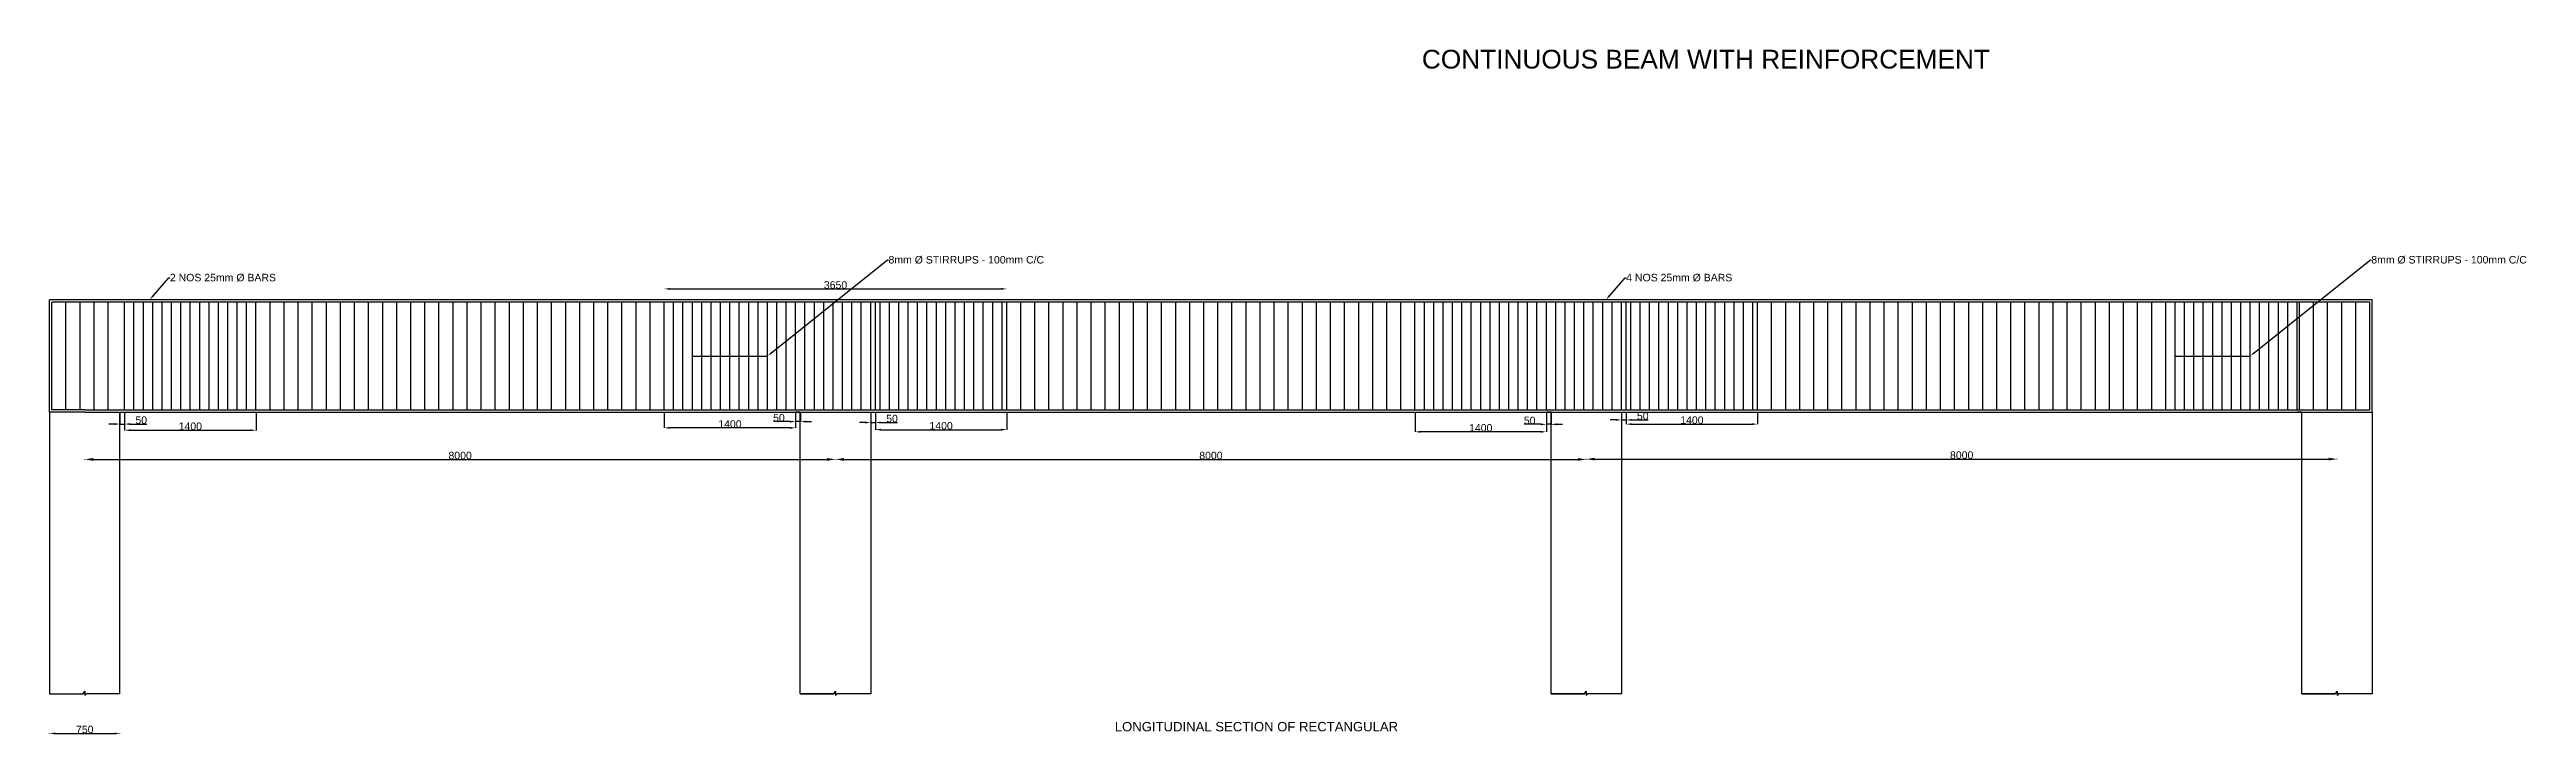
# Model space of a CAD drawing. Header units: millimetres. Extents: x 36927 to 74952, y 535 to 7838.
# Drawn here: x 36927 to 63320, y 535 to 7838 of the extents above; entities that cross this region are included whole.
import ezdxf
from ezdxf import colors
from ezdxf.entities.mleader import LeaderData, LeaderLine
from ezdxf.math import Vec2, Vec3

# ---------------------------------------------------------------- set-up
doc = ezdxf.new("R2010")
doc.units = ezdxf.units.MM
doc.header["$LTSCALE"] = 50
doc.linetypes.add('ACAD_ISO04W100', pattern=[30, 24, -3, 0, -3])
doc.styles.get("Standard").update_dxf_attribs({"font": 'arial.ttf'})
doc.dimstyles.new('ISO-25', dxfattribs={"dimtxt": 2.5, "dimasz": 2.5, "dimexe": 1.25, "dimexo": 0.625, "dimtad": 1, "dimtxsty": 'Standard', "dimcen": 2.5, "dimadec": 0, "dimazin": 0, "dimtfac": 1, "dimtmove": 0, "dimatfit": 3, "dimfxl": 1, "dimarcsym": 0})

msp = doc.modelspace()

# ---------------------------------------------------------------- texts
at = {"linetype": 'ACAD_ISO04W100', "ltscale": 100, "attachment_point": 1}
for s, width, insert, char_height in [('CONTINUOUS BEAM WITH REINFORCEMENT', 7750.479, (51550.139, 7835.164), 200), ('LONGITUDINAL SECTION OF RECTANGULAR', 3440.74452, (48277.712, 668.913), 100)]:
    msp.add_mtext_dynamic_manual_height_columns(s, width=width, gutter_width=12.5, heights=[0], dxfattribs=dict(at, insert=insert, char_height=char_height))

# ---------------------------------------------------------------- blocks, each defined once
blk = doc.blocks.new('*D14')
at = {"color": 0, "lineweight": -2, "transparency": 16777216}
for p, q in [((37302, 3468), (37302, 3469)), ((37392, 3468), (45212, 3468)), ((45302, 3468), (45302, 3469))]:
    blk.add_line(p, q, dxfattribs=at)
at = {"color": 0, "transparency": 16777216}
for points in [[(37392, 3483), (37392, 3453), (37302, 3468)], [(45212, 3483), (45212, 3453), (45302, 3468)]]:
    blk.add_solid(points, dxfattribs=at)
at = {"layer": 'Defpoints', "color": 0, "transparency": 16777216}
for p in [(37302, 3468), (45302, 3468), (45302, 3468)]:
    blk.add_point(p, dxfattribs=at)
at = {"color": 0, "transparency": 16777216, "insert": (41302, 3509), "char_height": 80, "attachment_point": 5}
blk.add_mtext('8000', dxfattribs=at)
blk = doc.blocks.new('*D15')
at = {"color": 0, "lineweight": -2, "transparency": 16777216}
for p, q in [((45302, 3468), (45302, 3469)), ((45392, 3468), (53212, 3468)), ((53302, 3468), (53302, 3469))]:
    blk.add_line(p, q, dxfattribs=at)
at = {"color": 0, "transparency": 16777216}
for points in [[(45392, 3483), (45392, 3453), (45302, 3468)], [(53212, 3483), (53212, 3453), (53302, 3468)]]:
    blk.add_solid(points, dxfattribs=at)
at = {"layer": 'Defpoints', "color": 0, "transparency": 16777216}
for p in [(45302, 3468), (53302, 3468), (53302, 3468)]:
    blk.add_point(p, dxfattribs=at)
at = {"color": 0, "transparency": 16777216, "insert": (49302, 3509), "char_height": 80, "attachment_point": 5}
blk.add_mtext('8000', dxfattribs=at)
blk = doc.blocks.new('*D16')
at = {"color": 0, "lineweight": -2, "transparency": 16777216}
for p, q in [((53302, 3472), (53302, 3473)), ((53392, 3471), (61212, 3471)), ((61302, 3472), (61302, 3473))]:
    blk.add_line(p, q, dxfattribs=at)
at = {"color": 0, "transparency": 16777216}
for points in [[(53392, 3486), (53392, 3456), (53302, 3471)], [(61212, 3486), (61212, 3456), (61302, 3471)]]:
    blk.add_solid(points, dxfattribs=at)
at = {"layer": 'Defpoints', "color": 0, "transparency": 16777216}
for p in [(53302, 3471), (61302, 3471), (61302, 3471)]:
    blk.add_point(p, dxfattribs=at)
at = {"color": 0, "transparency": 16777216, "insert": (57302, 3513), "char_height": 80, "attachment_point": 5}
blk.add_mtext('8000', dxfattribs=at)
blk = doc.blocks.new('*D17')
at = {"color": 0, "lineweight": -2, "transparency": 16777216}
for p, q in [((37677, 3970), (37677, 3844)), ((37727, 3970), (37727, 3844)), ((37617, 3845), (37557, 3845)), ((37677, 3845), (37727, 3845)), ((37787, 3845), (37962, 3845))]:
    blk.add_line(p, q, dxfattribs=at)
at = {"color": 0, "transparency": 16777216}
for points in [[(37617, 3855), (37617, 3835), (37677, 3845)], [(37787, 3855), (37787, 3835), (37727, 3845)]]:
    blk.add_solid(points, dxfattribs=at)
at = {"layer": 'Defpoints', "color": 0, "transparency": 16777216}
for p in [(37677, 3970), (37727, 3970), (37727, 3845)]:
    blk.add_point(p, dxfattribs=at)
at = {"color": 0, "transparency": 16777216, "insert": (37904, 3886), "char_height": 80, "attachment_point": 5}
blk.add_mtext('50', dxfattribs=at)
blk = doc.blocks.new('*D18')
at = {"color": 0, "lineweight": -2, "transparency": 16777216}
for p, q in [((37727, 3970), (37727, 3778)), ((39127, 3970), (39127, 3778)), ((37787, 3779), (39067, 3779))]:
    blk.add_line(p, q, dxfattribs=at)
at = {"color": 0, "transparency": 16777216}
for points in [[(37787, 3789), (37787, 3769), (37727, 3779)], [(39067, 3789), (39067, 3769), (39127, 3779)]]:
    blk.add_solid(points, dxfattribs=at)
at = {"layer": 'Defpoints', "color": 0, "transparency": 16777216}
for p in [(37727, 3970), (39127, 3970), (39127, 3779)]:
    blk.add_point(p, dxfattribs=at)
at = {"color": 0, "transparency": 16777216, "insert": (38427, 3821), "char_height": 80, "attachment_point": 5}
blk.add_mtext('1400', dxfattribs=at)
blk = doc.blocks.new('*D19')
at = {"color": 0, "lineweight": -2, "transparency": 16777216}
for p, q in [((44877, 3970), (44877, 3870)), ((44927, 3970), (44927, 3870)), ((44817, 3871), (44641, 3871)), ((44927, 3871), (44877, 3871)), ((44987, 3871), (45047, 3871))]:
    blk.add_line(p, q, dxfattribs=at)
at = {"color": 0, "transparency": 16777216}
for points in [[(44817, 3881), (44817, 3861), (44877, 3871)], [(44987, 3881), (44987, 3861), (44927, 3871)]]:
    blk.add_solid(points, dxfattribs=at)
at = {"layer": 'Defpoints', "color": 0, "transparency": 16777216}
for p in [(44877, 3970), (44927, 3970), (44877, 3871)]:
    blk.add_point(p, dxfattribs=at)
at = {"color": 0, "transparency": 16777216, "insert": (44699, 3912), "char_height": 80, "attachment_point": 5}
blk.add_mtext('50', dxfattribs=at)
blk = doc.blocks.new('*D20')
at = {"color": 0, "lineweight": -2, "transparency": 16777216}
for p, q in [((43477, 3970), (43477, 3803)), ((44877, 3970), (44877, 3803)), ((44817, 3804), (43537, 3804))]:
    blk.add_line(p, q, dxfattribs=at)
at = {"color": 0, "transparency": 16777216}
for points in [[(43537, 3814), (43537, 3794), (43477, 3804)], [(44817, 3814), (44817, 3794), (44877, 3804)]]:
    blk.add_solid(points, dxfattribs=at)
at = {"layer": 'Defpoints', "color": 0, "transparency": 16777216}
for p in [(43477, 3970), (44877, 3970), (43477, 3804)]:
    blk.add_point(p, dxfattribs=at)
at = {"color": 0, "transparency": 16777216, "insert": (44177, 3845), "char_height": 80, "attachment_point": 5}
blk.add_mtext('1400', dxfattribs=at)
blk = doc.blocks.new('*D21')
at = {"color": 0, "lineweight": -2, "transparency": 16777216}
for p, q in [((45677, 3970), (45677, 3860)), ((45727, 3970), (45727, 3860)), ((45617, 3861), (45557, 3861)), ((45677, 3861), (45727, 3861)), ((45787, 3861), (45962, 3861))]:
    blk.add_line(p, q, dxfattribs=at)
at = {"color": 0, "transparency": 16777216}
for points in [[(45617, 3871), (45617, 3851), (45677, 3861)], [(45787, 3871), (45787, 3851), (45727, 3861)]]:
    blk.add_solid(points, dxfattribs=at)
at = {"layer": 'Defpoints', "color": 0, "transparency": 16777216}
for p in [(45677, 3970), (45727, 3970), (45727, 3861)]:
    blk.add_point(p, dxfattribs=at)
at = {"color": 0, "transparency": 16777216, "insert": (45904, 3903), "char_height": 80, "attachment_point": 5}
blk.add_mtext('50', dxfattribs=at)
blk = doc.blocks.new('*D22')
at = {"color": 0, "lineweight": -2, "transparency": 16777216}
for p, q in [((45727, 3970), (45727, 3783)), ((47127, 3970), (47127, 3783)), ((45787, 3785), (47067, 3785))]:
    blk.add_line(p, q, dxfattribs=at)
at = {"color": 0, "transparency": 16777216}
for points in [[(45787, 3795), (45787, 3775), (45727, 3785)], [(47067, 3795), (47067, 3775), (47127, 3785)]]:
    blk.add_solid(points, dxfattribs=at)
at = {"layer": 'Defpoints', "color": 0, "transparency": 16777216}
for p in [(45727, 3970), (47127, 3970), (47127, 3785)]:
    blk.add_point(p, dxfattribs=at)
at = {"color": 0, "transparency": 16777216, "insert": (46427, 3826), "char_height": 80, "attachment_point": 5}
blk.add_mtext('1400', dxfattribs=at)
blk = doc.blocks.new('*D23')
at = {"color": 0, "lineweight": -2, "transparency": 16777216}
for p, q in [((52877, 3970), (52877, 3841)), ((52927, 3970), (52927, 3841)), ((52817, 3842), (52641, 3842)), ((52927, 3842), (52877, 3842)), ((52987, 3842), (53047, 3842))]:
    blk.add_line(p, q, dxfattribs=at)
at = {"color": 0, "transparency": 16777216}
for points in [[(52817, 3852), (52817, 3832), (52877, 3842)], [(52987, 3852), (52987, 3832), (52927, 3842)]]:
    blk.add_solid(points, dxfattribs=at)
at = {"layer": 'Defpoints', "color": 0, "transparency": 16777216}
for p in [(52877, 3970), (52927, 3970), (52877, 3842)]:
    blk.add_point(p, dxfattribs=at)
at = {"color": 0, "transparency": 16777216, "insert": (52699, 3883), "char_height": 80, "attachment_point": 5}
blk.add_mtext('50', dxfattribs=at)
blk = doc.blocks.new('*D24')
at = {"color": 0, "lineweight": -2, "transparency": 16777216}
for p, q in [((51477, 3970), (51477, 3761)), ((52877, 3970), (52877, 3761)), ((52817, 3762), (51537, 3762))]:
    blk.add_line(p, q, dxfattribs=at)
at = {"color": 0, "transparency": 16777216}
for points in [[(51537, 3772), (51537, 3752), (51477, 3762)], [(52817, 3772), (52817, 3752), (52877, 3762)]]:
    blk.add_solid(points, dxfattribs=at)
at = {"layer": 'Defpoints', "color": 0, "transparency": 16777216}
for p in [(51477, 3970), (52877, 3970), (51477, 3762)]:
    blk.add_point(p, dxfattribs=at)
at = {"color": 0, "transparency": 16777216, "insert": (52177, 3804), "char_height": 80, "attachment_point": 5}
blk.add_mtext('1400', dxfattribs=at)
blk = doc.blocks.new('*D25')
at = {"color": 0, "lineweight": -2, "transparency": 16777216}
for p, q in [((53677, 3970), (53677, 3887)), ((53727, 3970), (53727, 3887)), ((53617, 3889), (53557, 3889)), ((53677, 3889), (53727, 3889)), ((53787, 3889), (53962, 3889))]:
    blk.add_line(p, q, dxfattribs=at)
at = {"color": 0, "transparency": 16777216}
for points in [[(53617, 3899), (53617, 3879), (53677, 3889)], [(53787, 3899), (53787, 3879), (53727, 3889)]]:
    blk.add_solid(points, dxfattribs=at)
at = {"layer": 'Defpoints', "color": 0, "transparency": 16777216}
for p in [(53677, 3970), (53727, 3970), (53727, 3889)]:
    blk.add_point(p, dxfattribs=at)
at = {"color": 0, "transparency": 16777216, "insert": (53904, 3930), "char_height": 80, "attachment_point": 5}
blk.add_mtext('50', dxfattribs=at)
blk = doc.blocks.new('*D26')
at = {"color": 0, "lineweight": -2, "transparency": 16777216}
for p, q in [((53727, 3970), (53727, 3843)), ((55127, 3970), (55127, 3843)), ((53787, 3844), (55067, 3844))]:
    blk.add_line(p, q, dxfattribs=at)
at = {"color": 0, "transparency": 16777216}
for points in [[(53787, 3854), (53787, 3834), (53727, 3844)], [(55067, 3854), (55067, 3834), (55127, 3844)]]:
    blk.add_solid(points, dxfattribs=at)
at = {"layer": 'Defpoints', "color": 0, "transparency": 16777216}
for p in [(53727, 3970), (55127, 3970), (55127, 3844)]:
    blk.add_point(p, dxfattribs=at)
at = {"color": 0, "transparency": 16777216, "insert": (54427, 3886), "char_height": 80, "attachment_point": 5}
blk.add_mtext('1400', dxfattribs=at)
blk = doc.blocks.new('*D27')
at = {"color": 0, "lineweight": -2, "transparency": 16777216}
for p, q in [((36927, 547), (36927, 548)), ((36987, 546), (37617, 546)), ((37677, 547), (37677, 548))]:
    blk.add_line(p, q, dxfattribs=at)
at = {"color": 0, "transparency": 16777216}
for points in [[(36987, 556), (36987, 536), (36927, 546)], [(37617, 556), (37617, 536), (37677, 546)]]:
    blk.add_solid(points, dxfattribs=at)
at = {"layer": 'Defpoints', "color": 0, "transparency": 16777216}
for p in [(36927, 546), (37677, 546), (37677, 546)]:
    blk.add_point(p, dxfattribs=at)
at = {"color": 0, "transparency": 16777216, "insert": (37302, 588), "char_height": 80, "attachment_point": 5}
blk.add_mtext('750', dxfattribs=at)
blk = doc.blocks.new('*D28')
at = {"color": 0, "lineweight": -2, "transparency": 16777216}
for p, q in [((43477, 5286), (43477, 5287)), ((43537, 5286), (47067, 5286)), ((47127, 5286), (47127, 5287))]:
    blk.add_line(p, q, dxfattribs=at)
at = {"color": 0, "transparency": 16777216}
for points in [[(43537, 5296), (43537, 5276), (43477, 5286)], [(47067, 5296), (47067, 5276), (47127, 5286)]]:
    blk.add_solid(points, dxfattribs=at)
at = {"layer": 'Defpoints', "color": 0, "transparency": 16777216}
for p in [(43477, 5286), (47127, 5286), (47127, 5286)]:
    blk.add_point(p, dxfattribs=at)
at = {"color": 0, "transparency": 16777216, "insert": (45302, 5327), "char_height": 80, "attachment_point": 5}
blk.add_mtext('3650', dxfattribs=at)

# ---------------------------------------------------------------- dimensions: what is measured, and where the dimension line sits
for base, p1, p2, override, picture, middle in [((47126.657, 5285.869), (43476.657, 5285.869), (47126.657, 5285.869), {"dimtxt": 80, "dimasz": 60}, '*D28', (45301.657, 5327.367)), ((37726.657, 3844.869), (37676.657, 3970.162), (37726.657, 3970.162), {"dimtxt": 80, "dimasz": 60}, '*D17', (37904.444, 3886.34)), ((39126.657, 3779.335), (37726.657, 3970.162), (39126.657, 3970.162), {"dimtxt": 80, "dimasz": 60}, '*D18', (38426.657, 3820.805)), ((43476.657, 3803.994), (44876.657, 3970.162), (43476.657, 3970.162), {"dimtxt": 80, "dimasz": 60}, '*D20', (44176.657, 3845.464)), ((44876.657, 3870.754), (44926.657, 3970.162), (44876.657, 3970.162), {"dimtxt": 80, "dimasz": 60}, '*D19', (44698.869, 3912.225)), ((45726.657, 3861.356), (45676.657, 3970.162), (45726.657, 3970.162), {"dimtxt": 80, "dimasz": 60}, '*D21', (45904.444, 3902.827)), ((47126.657, 3784.748), (45726.657, 3970.162), (47126.657, 3970.162), {"dimtxt": 80, "dimasz": 60}, '*D22', (46426.657, 3826.219)), ((51476.657, 3762.358), (52876.657, 3970.162), (51476.657, 3970.162), {"dimtxt": 80, "dimasz": 60}, '*D24', (52176.657, 3803.829)), ((52876.657, 3841.865), (52926.657, 3970.162), (52876.657, 3970.162), {"dimtxt": 80, "dimasz": 60}, '*D23', (52698.869, 3883.336)), ((53726.657, 3888.695), (53676.657, 3970.162), (53726.657, 3970.162), {"dimtxt": 80, "dimasz": 60}, '*D25', (53904.444, 3930.165)), ((55126.657, 3844.381), (53726.657, 3970.162), (55126.657, 3970.162), {"dimtxt": 80, "dimasz": 60}, '*D26', (54426.657, 3885.852)), ((45301.657, 3467.583), (37301.657, 3467.583), (45301.657, 3467.583), {"dimtxt": 80, "dimasz": 90}, '*D14', (41301.657, 3509.054)), ((53301.657, 3467.629), (45301.657, 3467.583), (53301.657, 3467.629), {"dimtxt": 80, "dimasz": 90}, '*D15', (49301.657, 3509.1)), ((61301.657, 3471.457), (53301.657, 3471.457), (61301.657, 3471.457), {"dimtxt": 80, "dimasz": 90}, '*D16', (57301.657, 3512.928)), ((37676.657, 546.282), (36926.657, 546.282), (37676.657, 546.282), {"dimtxt": 80, "dimasz": 60}, '*D27', (37301.657, 587.753))]:
    dim = msp.add_linear_dim(base=base, p1=p1, p2=p2, dimstyle='ISO-25', override=override)
    dim.commit()
    dim.dimension.update_dxf_attribs({"geometry": picture, "text_midpoint": middle})

# ---------------------------------------------------------------- linework, layer by layer
for p, q in [((61676.657, 5170.162), (36926.657, 5170.162)), ((36926.657, 3970.162), (36926.657, 5170.162)), ((61651.657, 5145.162), (36951.657, 5145.162)), ((36951.657, 3995.162), (36951.657, 5145.162)), ((37101.657, 3995.162), (37101.657, 5145.162)), ((37251.657, 3995.162), (37251.657, 5145.162)), ((37401.657, 3995.162), (37401.657, 5145.162)), ((37551.657, 3995.162), (37551.657, 5145.162)), ((37726.657, 3995.162), (37726.657, 5145.162)), ((37826.657, 3995.162), (37826.657, 5145.162)), ((37926.657, 3995.162), (37926.657, 5145.162)), ((38026.657, 3995.162), (38026.657, 5145.162)), ((38126.657, 3995.162), (38126.657, 5145.162)), ((38226.657, 3995.162), (38226.657, 5145.162)), ((38326.657, 3995.162), (38326.657, 5145.162)), ((38426.657, 3995.162), (38426.657, 5145.162)), ((38526.657, 3995.162), (38526.657, 5145.162)), ((38626.657, 3995.162), (38626.657, 5145.162)), ((38726.657, 3995.162), (38726.657, 5145.162)), ((38826.657, 3995.162), (38826.657, 5145.162)), ((38926.657, 3995.162), (38926.657, 5145.162)), ((39026.657, 3995.162), (39026.657, 5145.162)), ((39126.657, 3995.162), (39126.657, 5145.162)), ((39126.657, 3995.162), (39126.657, 5145.162)), ((39276.657, 3995.162), (39276.657, 5145.162)), ((39426.657, 3995.162), (39426.657, 5145.162)), ((39576.657, 3995.162), (39576.657, 5145.162)), ((39726.657, 3995.162), (39726.657, 5145.162)), ((39876.657, 3995.162), (39876.657, 5145.162)), ((40026.657, 3995.162), (40026.657, 5145.162)), ((40176.657, 3995.162), (40176.657, 5145.162)), ((40326.657, 3995.162), (40326.657, 5145.162)), ((40476.657, 3995.162), (40476.657, 5145.162)), ((40626.657, 3995.162), (40626.657, 5145.162)), ((40776.657, 3995.162), (40776.657, 5145.162)), ((40926.657, 3995.162), (40926.657, 5145.162)), ((41076.657, 3995.162), (41076.657, 5145.162)), ((41226.657, 3995.162), (41226.657, 5145.162)), ((41376.657, 3995.162), (41376.657, 5145.162)), ((41526.657, 3995.162), (41526.657, 5145.162)), ((41676.657, 3995.162), (41676.657, 5145.162)), ((41826.657, 3995.162), (41826.657, 5145.162)), ((41976.657, 3995.162), (41976.657, 5145.162)), ((42126.657, 3995.162), (42126.657, 5145.162)), ((42276.657, 3995.162), (42276.657, 5145.162)), ((42426.657, 3995.162), (42426.657, 5145.162)), ((42576.657, 3995.162), (42576.657, 5145.162)), ((42726.657, 3995.162), (42726.657, 5145.162)), ((42876.657, 3995.162), (42876.657, 5145.162)), ((43026.657, 3995.162), (43026.657, 5145.162)), ((43176.657, 3995.162), (43176.657, 5145.162)), ((43326.657, 3995.162), (43326.657, 5145.162)), ((43476.657, 3995.162), (43476.657, 5145.162)), ((43476.657, 3995.162), (43476.657, 5145.162)), ((43576.657, 3995.162), (43576.657, 5145.162)), ((43676.657, 3995.162), (43676.657, 5145.162)), ((43776.657, 3995.162), (43776.657, 5145.162)), ((43876.657, 3995.162), (43876.657, 5145.162)), ((43976.657, 3995.162), (43976.657, 5145.162)), ((44076.657, 3995.162), (44076.657, 5145.162)), ((44176.657, 3995.162), (44176.657, 5145.162)), ((44276.657, 3995.162), (44276.657, 5145.162)), ((44376.657, 3995.162), (44376.657, 5145.162)), ((44476.657, 3995.162), (44476.657, 5145.162)), ((44576.657, 3995.162), (44576.657, 5145.162)), ((44676.657, 3995.162), (44676.657, 5145.162)), ((44776.657, 3995.162), (44776.657, 5145.162)), ((44876.657, 3995.162), (44876.657, 5145.162)), ((44876.657, 3995.162), (44876.657, 5145.162)), ((44976.657, 3995.162), (44976.657, 5145.162)), ((45076.657, 3995.162), (45076.657, 5145.162)), ((45176.657, 3995.162), (45176.657, 5145.162)), ((45276.657, 3995.162), (45276.657, 5145.162)), ((45376.657, 3995.162), (45376.657, 5145.162)), ((45476.657, 3995.162), (45476.657, 5145.162)), ((45576.657, 3995.162), (45576.657, 5145.162)), ((45676.657, 3995.162), (45676.657, 5145.162)), ((45726.657, 3995.162), (45726.657, 5145.162)), ((45776.657, 3995.162), (45776.657, 5145.162)), ((45876.657, 3995.162), (45876.657, 5145.162)), ((45976.657, 3995.162), (45976.657, 5145.162)), ((46076.657, 3995.162), (46076.657, 5145.162)), ((46176.657, 3995.162), (46176.657, 5145.162)), ((46276.657, 3995.162), (46276.657, 5145.162)), ((46376.657, 3995.162), (46376.657, 5145.162)), ((46476.657, 3995.162), (46476.657, 5145.162)), ((46576.657, 3995.162), (46576.657, 5145.162)), ((46676.657, 3995.162), (46676.657, 5145.162)), ((46776.657, 3995.162), (46776.657, 5145.162)), ((46876.657, 3995.162), (46876.657, 5145.162)), ((46976.657, 3995.162), (46976.657, 5145.162)), ((47076.657, 3995.162), (47076.657, 5145.162)), ((47126.657, 3995.162), (47126.657, 5145.162)), ((47276.657, 3995.162), (47276.657, 5145.162)), ((47426.657, 3995.162), (47426.657, 5145.162)), ((47576.657, 3995.162), (47576.657, 5145.162)), ((47726.657, 3995.162), (47726.657, 5145.162)), ((47876.657, 3995.162), (47876.657, 5145.162)), ((48026.657, 3995.162), (48026.657, 5145.162)), ((48176.657, 3995.162), (48176.657, 5145.162)), ((48326.657, 3995.162), (48326.657, 5145.162)), ((48476.657, 3995.162), (48476.657, 5145.162)), ((48626.657, 3995.162), (48626.657, 5145.162)), ((48776.657, 3995.162), (48776.657, 5145.162)), ((48926.657, 3995.162), (48926.657, 5145.162)), ((49076.657, 3995.162), (49076.657, 5145.162)), ((49226.657, 3995.162), (49226.657, 5145.162)), ((49376.657, 3995.162), (49376.657, 5145.162)), ((49526.657, 3995.162), (49526.657, 5145.162)), ((49676.657, 3995.162), (49676.657, 5145.162)), ((49826.657, 3995.162), (49826.657, 5145.162)), ((49976.657, 3995.162), (49976.657, 5145.162)), ((50126.657, 3995.162), (50126.657, 5145.162)), ((50276.657, 3995.162), (50276.657, 5145.162)), ((50426.657, 3995.162), (50426.657, 5145.162)), ((50576.657, 3995.162), (50576.657, 5145.162)), ((50726.657, 3995.162), (50726.657, 5145.162)), ((50876.657, 3995.162), (50876.657, 5145.162)), ((51026.657, 3995.162), (51026.657, 5145.162)), ((51176.657, 3995.162), (51176.657, 5145.162)), ((51326.657, 3995.162), (51326.657, 5145.162)), ((51476.657, 3995.162), (51476.657, 5145.162)), ((51476.657, 3995.162), (51476.657, 5145.162)), ((51576.657, 3995.162), (51576.657, 5145.162)), ((51676.657, 3995.162), (51676.657, 5145.162)), ((51776.657, 3995.162), (51776.657, 5145.162)), ((51876.657, 3995.162), (51876.657, 5145.162)), ((51976.657, 3995.162), (51976.657, 5145.162)), ((52076.657, 3995.162), (52076.657, 5145.162)), ((52176.657, 3995.162), (52176.657, 5145.162)), ((52276.657, 3995.162), (52276.657, 5145.162)), ((52376.657, 3995.162), (52376.657, 5145.162)), ((52476.657, 3995.162), (52476.657, 5145.162)), ((52576.657, 3995.162), (52576.657, 5145.162)), ((52676.657, 3995.162), (52676.657, 5145.162)), ((52776.657, 3995.162), (52776.657, 5145.162)), ((52876.657, 3995.162), (52876.657, 5145.162)), ((52876.657, 3995.162), (52876.657, 5145.162)), ((52976.657, 3995.162), (52976.657, 5145.162)), ((53076.657, 3995.162), (53076.657, 5145.162)), ((53176.657, 3995.162), (53176.657, 5145.162)), ((53276.657, 3995.162), (53276.657, 5145.162)), ((53376.657, 3995.162), (53376.657, 5145.162)), ((53476.657, 3995.162), (53476.657, 5145.162)), ((53576.657, 3995.162), (53576.657, 5145.162)), ((53676.657, 3995.162), (53676.657, 5145.162)), ((53726.657, 3995.162), (53726.657, 5145.162)), ((53776.657, 3995.162), (53776.657, 5145.162)), ((53876.657, 3995.162), (53876.657, 5145.162)), ((53976.657, 3995.162), (53976.657, 5145.162)), ((54076.657, 3995.162), (54076.657, 5145.162)), ((54176.657, 3995.162), (54176.657, 5145.162)), ((54276.657, 3995.162), (54276.657, 5145.162)), ((54376.657, 3995.162), (54376.657, 5145.162)), ((54476.657, 3995.162), (54476.657, 5145.162)), ((54576.657, 3995.162), (54576.657, 5145.162)), ((54676.657, 3995.162), (54676.657, 5145.162)), ((54776.657, 3995.162), (54776.657, 5145.162)), ((54876.657, 3995.162), (54876.657, 5145.162)), ((54976.657, 3995.162), (54976.657, 5145.162)), ((55076.657, 3995.162), (55076.657, 5145.162)), ((55126.657, 3995.162), (55126.657, 5145.162)), ((55276.657, 3995.162), (55276.657, 5145.162)), ((55426.657, 3995.162), (55426.657, 5145.162)), ((55576.657, 3995.162), (55576.657, 5145.162)), ((55726.657, 3995.162), (55726.657, 5145.162)), ((55876.657, 3995.162), (55876.657, 5145.162)), ((56026.657, 3995.162), (56026.657, 5145.162)), ((56176.657, 3995.162), (56176.657, 5145.162)), ((56326.657, 3995.162), (56326.657, 5145.162)), ((56476.657, 3995.162), (56476.657, 5145.162)), ((56626.657, 3995.162), (56626.657, 5145.162)), ((56776.657, 3995.162), (56776.657, 5145.162)), ((56926.657, 3995.162), (56926.657, 5145.162)), ((57076.657, 3995.162), (57076.657, 5145.162)), ((57226.657, 3995.162), (57226.657, 5145.162)), ((57376.657, 3995.162), (57376.657, 5145.162)), ((57526.657, 3995.162), (57526.657, 5145.162)), ((57676.657, 3995.162), (57676.657, 5145.162)), ((57826.657, 3995.162), (57826.657, 5145.162)), ((57976.657, 3995.162), (57976.657, 5145.162)), ((58126.657, 3995.162), (58126.657, 5145.162)), ((58276.657, 3995.162), (58276.657, 5145.162)), ((58426.657, 3995.162), (58426.657, 5145.162)), ((58576.657, 3995.162), (58576.657, 5145.162)), ((58726.657, 3995.162), (58726.657, 5145.162)), ((58876.657, 3995.162), (58876.657, 5145.162)), ((59026.657, 3995.162), (59026.657, 5145.162)), ((59176.657, 3995.162), (59176.657, 5145.162)), ((59326.657, 3995.162), (59326.657, 5145.162)), ((59476.657, 3995.162), (59476.657, 5145.162)), ((59576.657, 3995.162), (59576.657, 5145.162)), ((59676.657, 3995.162), (59676.657, 5145.162)), ((59776.657, 3995.162), (59776.657, 5145.162)), ((59876.657, 3995.162), (59876.657, 5145.162)), ((59976.657, 3995.162), (59976.657, 5145.162)), ((60076.657, 3995.162), (60076.657, 5145.162)), ((60176.657, 3995.162), (60176.657, 5145.162)), ((60276.657, 3995.162), (60276.657, 5145.162)), ((60376.657, 3995.162), (60376.657, 5145.162)), ((60476.657, 3995.162), (60476.657, 5145.162)), ((60576.657, 3995.162), (60576.657, 5145.162)), ((60676.657, 3995.162), (60676.657, 5145.162)), ((60776.657, 3995.162), (60776.657, 5145.162)), ((60876.657, 3995.162), (60876.657, 5145.162)), ((60876.657, 3995.162), (60876.657, 5145.162)), ((60901.657, 3995.162), (60901.657, 5145.162)), ((61051.657, 3995.162), (61051.657, 5145.162)), ((61201.657, 3995.162), (61201.657, 5145.162)), ((61351.657, 3995.162), (61351.657, 5145.162)), ((61501.657, 3995.162), (61501.657, 5145.162)), ((61651.657, 3995.162), (61651.657, 5145.162)), ((61676.657, 3970.162), (61676.657, 5170.162)), ((43776.657, 4570.162), (44576.657, 4570.162)), ((59576.657, 4570.162), (60376.657, 4570.162)), ((37301.657, 3970.162), (36926.657, 3970.162)), ((36926.657, 3970.162), (36926.657, 970.162)), ((37301.657, 3995.162), (36951.657, 3995.162)), ((37301.657, 3995.162), (45301.657, 3995.162)), ((37301.657, 3970.162), (45301.657, 3970.162)), ((37676.657, 970.162), (37676.657, 3970.162)), ((37676.657, 3970.162), (37726.657, 3970.162)), ((44926.657, 3970.162), (44876.657, 3970.162)), ((44926.657, 970.162), (44926.657, 3970.162)), ((45301.657, 3995.162), (53301.657, 3995.162)), ((45301.657, 3970.162), (45676.657, 3970.162)), ((45301.657, 3970.162), (53301.657, 3970.162)), ((45676.657, 3970.162), (45676.657, 970.162)), ((45676.657, 3970.162), (45726.657, 3970.162)), ((52926.657, 3970.162), (52876.657, 3970.162)), ((52926.657, 970.162), (52926.657, 3970.162)), ((53301.657, 3995.162), (61301.657, 3995.162)), ((53301.657, 3970.162), (53676.657, 3970.162)), ((53301.657, 3970.162), (61301.657, 3970.162)), ((53676.657, 3970.162), (53676.657, 970.162)), ((53676.657, 3970.162), (53726.657, 3970.162)), ((60926.657, 3970.162), (60876.657, 3970.162)), ((60926.657, 970.162), (60926.657, 3970.162)), ((61301.657, 3995.162), (61651.657, 3995.162)), ((61301.657, 3970.162), (61676.657, 3970.162)), ((61676.657, 3970.162), (61676.657, 970.162)), ((36926.657, 970.162), (37284.487, 970.162)), ((37284.487, 970.162), (37301.657, 996.071)), ((37301.657, 970.162), (37301.657, 996.071)), ((37301.657, 996.071), (37301.657, 951.827)), ((37318.781, 970.162), (37301.657, 951.827)), ((37676.657, 970.162), (37318.781, 970.162)), ((44926.657, 970.162), (45284.487, 970.162)), ((45284.487, 970.162), (44926.657, 970.162)), ((45284.487, 970.162), (45301.657, 996.071)), ((45301.657, 970.162), (45301.657, 996.071)), ((45301.657, 996.071), (45301.657, 951.827)), ((45318.781, 970.162), (45301.657, 951.827)), ((45676.657, 970.162), (45318.781, 970.162)), ((45676.657, 970.162), (45318.781, 970.162)), ((52926.657, 970.162), (53284.487, 970.162)), ((53284.487, 970.162), (52926.657, 970.162)), ((53284.487, 970.162), (53301.657, 996.071)), ((53301.657, 970.162), (53301.657, 996.071)), ((53301.657, 996.071), (53301.657, 951.827)), ((53318.781, 970.162), (53301.657, 951.827)), ((53676.657, 970.162), (53318.781, 970.162)), ((53676.657, 970.162), (53318.781, 970.162)), ((60926.657, 970.162), (61284.487, 970.162)), ((61284.487, 970.162), (60926.657, 970.162)), ((61284.487, 970.162), (61301.657, 996.071)), ((61301.657, 970.162), (61301.657, 996.071)), ((61301.657, 996.071), (61301.657, 951.827)), ((61318.781, 970.162), (61301.657, 951.827)), ((61676.657, 970.162), (61318.781, 970.162)), ((61676.657, 970.162), (61318.781, 970.162))]:
    msp.add_line(p, q)

msp.set_redraw_order([(e.dxf.handle, doc.entitydb.next_handle()) for e in msp.query("TEXT MTEXT ATTDEF DIMENSION ARC_DIMENSION")])  # texts and dimensions are drawn at this point

# ---------------------------------------------------------------- leaders
ml = msp.add_multileader_mtext('Standard')
ml.set_content('8mm %%C STIRRUPS - 100mm C/C', color=256)
ml.set_leader_properties()
ml.build(insert=Vec2(0, 0))
ml.multileader.update_dxf_attribs({"arrow_head_size": 60})
ctx = ml.context
ctx.base_point, ctx.char_height, ctx.arrow_head_size, ctx.plane_origin = Vec3(45864.771, 5595.164), 80, 60, Vec3(44576.657, 4570.162)
notes = []
notes.append((ctx, [(0, (1, 1, 0), (45856.771, 5595.164), (1, 0), 8, [(0, [(44576.657, 4570.162)], 0, [])])]))
ctx.mtext.insert, ctx.mtext.flow_direction = Vec3(45866.771, 5636.774), 5
ml = msp.add_multileader_mtext('Standard')
ml.set_content('8mm %%C STIRRUPS - 100mm C/C', color=256)
ml.set_leader_properties()
ml.build(insert=Vec2(0, 0))
ml.multileader.update_dxf_attribs({"arrow_head_size": 60})
ctx = ml.context
ctx.base_point, ctx.char_height, ctx.arrow_head_size, ctx.plane_origin = Vec3(61664.771, 5595.164), 80, 60, Vec3(60376.657, 4570.162)
notes.append((ctx, [(0, (1, 1, 0), (61656.771, 5595.164), (1, 0), 8, [(0, [(60376.657, 4570.162)], 0, [])])]))
ctx.mtext.insert, ctx.mtext.flow_direction = Vec3(61666.771, 5636.774), 5
ml = msp.add_multileader_mtext('Standard')
ml.set_content('2 NOS 25mm %%C BARS', color=256)
ml.set_leader_properties()
ml.build(insert=Vec2(0, 0))
ml.multileader.update_dxf_attribs({"arrow_head_size": 60})
ctx = ml.context
ctx.base_point, ctx.char_height, ctx.arrow_head_size, ctx.plane_origin = Vec3(38207.331, 5405.169), 80, 60, Vec3(37993.606, 5170.162)
notes.append((ctx, [(0, (1, 1, 0), (38199.331, 5405.169), (1, 0), 8, [(0, [(37993.606, 5170.162)], 0, [])])]))
ctx.mtext.insert, ctx.mtext.flow_direction = Vec3(38209.331, 5446.779), 5
ml = msp.add_multileader_mtext('Standard')
ml.set_content('4 NOS 25mm %%C BARS', color=256)
ml.set_leader_properties()
ml.build(insert=Vec2(0, 0))
ml.multileader.update_dxf_attribs({"arrow_head_size": 60})
ctx = ml.context
ctx.base_point, ctx.char_height, ctx.arrow_head_size, ctx.plane_origin = Vec3(53725.508, 5405.169), 80, 60, Vec3(53511.783, 5170.162)
notes.append((ctx, [(0, (1, 1, 0), (53717.508, 5405.169), (1, 0), 8, [(0, [(53511.783, 5170.162)], 0, [])])]))
ctx.mtext.insert, ctx.mtext.flow_direction = Vec3(53727.508, 5446.779), 5
for ctx, leaders in notes:
    for number, flags, end, landing, length, lines in leaders:
        leader = LeaderData()
        leader.index, (leader.has_last_leader_line, leader.has_dogleg_vector, leader.attachment_direction) = number, flags
        leader.last_leader_point, leader.dogleg_vector, leader.dogleg_length = Vec3(end), Vec3(landing), length
        for number, points, colour, breaks in lines:
            line = LeaderLine()
            line.index, line.vertices, line.color, line.breaks = number, Vec3.list(points), colors.encode_raw_color(colour), breaks
            leader.lines.append(line)
        ctx.leaders.append(leader)

doc.saveas('drawing.dxf')
